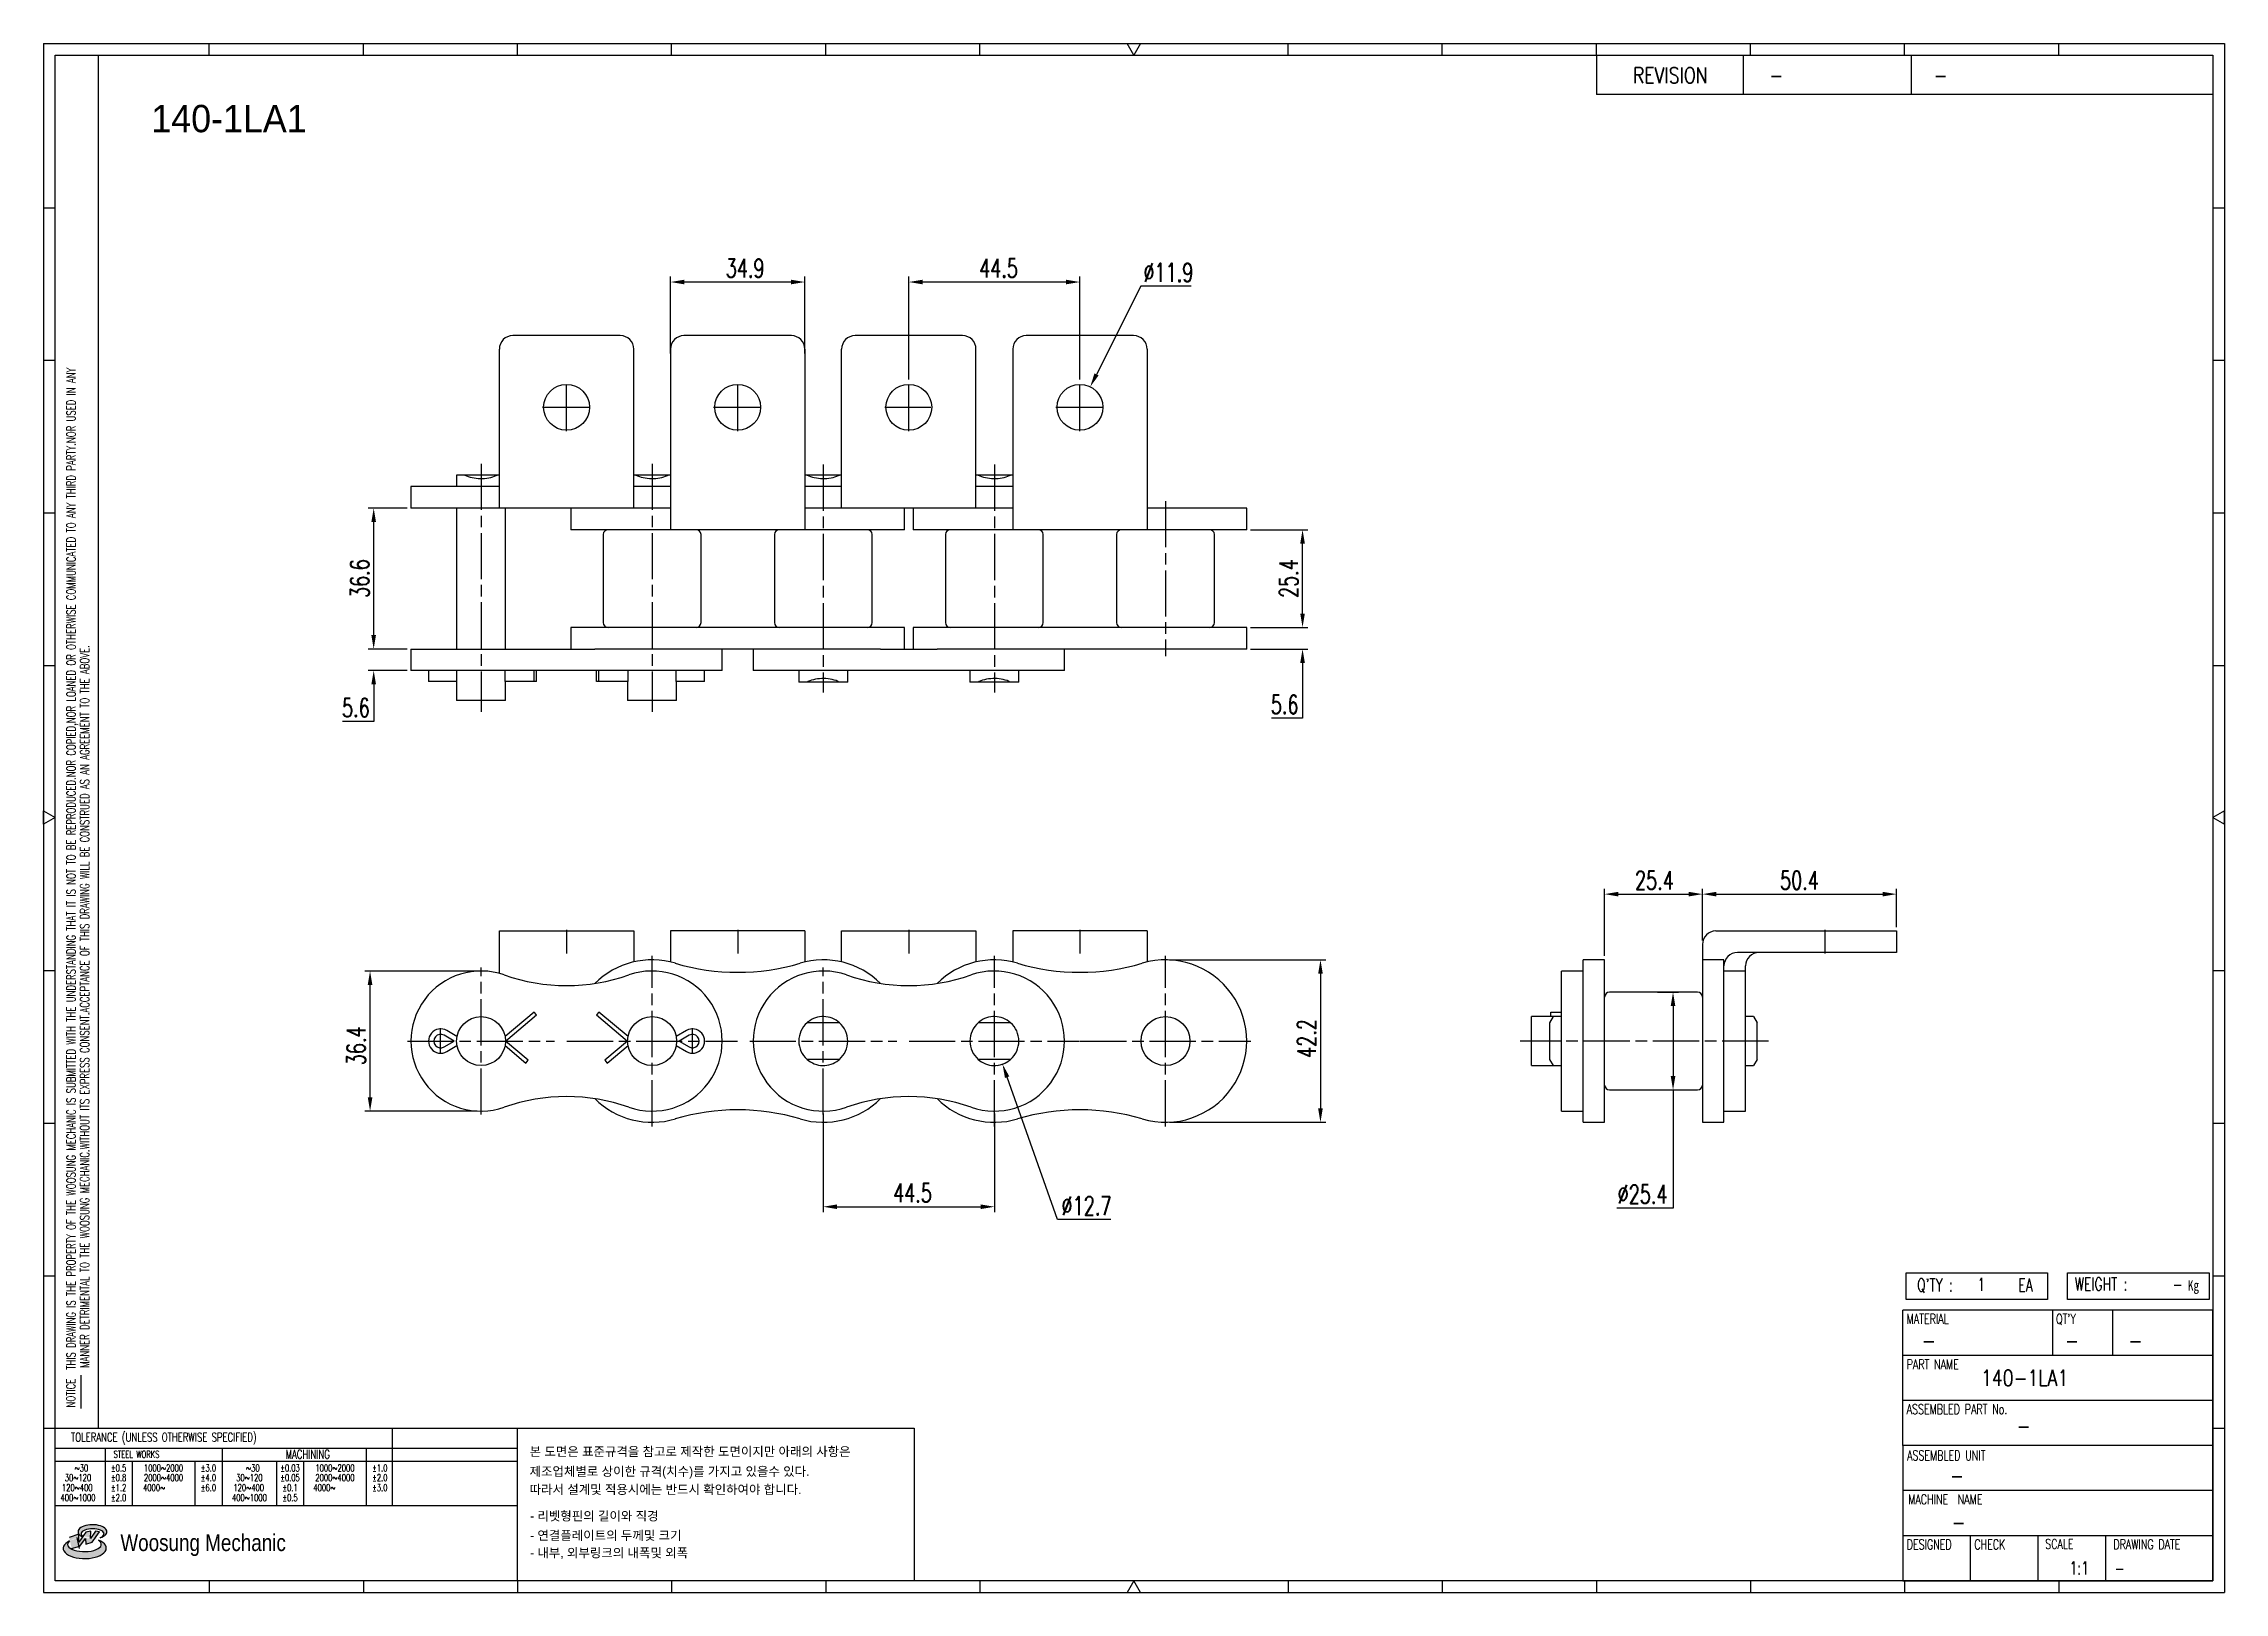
# Model space of a CAD drawing. Header units: millimetres. Extents: x 2770 to 3337, y 59 to 461.
import ezdxf
from ezdxf.enums import TextEntityAlignment as Align

# ---------------------------------------------------------------- set-up
doc = ezdxf.new("R2010")
doc.units = ezdxf.units.MM
doc.linetypes.add('AM_ISO08W050', pattern=[18, 12, -1.5, 3, -1.5])
doc.layers.get('Defpoints').update_dxf_attribs({"color": 80})
doc.layers.add('CL1', color=140, linetype='AM_ISO08W050', lineweight=25)
for name, color, linetype in [('S-DIM', 7, 'Continuous'), ('TITLE', 7, 'Continuous'), ('도면레이아웃', 7, 'Continuous')]:
    doc.layers.add(name, color=color, linetype=linetype)
doc.styles.add('HAN', font='ROMANS.shx', dxfattribs={"width": 0.7, "bigfont": 'whgtxt.shx'})
doc.styles.add('HKD_ST2', font='romans.shx', dxfattribs={"width": 0.7, "height": 4, "bigfont": '@extfont2.shx'})
doc.styles.add('HSG', font='SIMPLEX.shx', dxfattribs={"width": 0.7, "bigfont": 'HSG.shx'})
doc.styles.add('MtXpl_', font='Gulim.ttf')
doc.styles.add('SLDTEXTSTYLE4', font='arial.ttf', dxfattribs={"width": 0.8})
doc.dimstyles.new('AP2', dxfattribs={"dimscale": 2, "dimtxt": 2.4, "dimasz": 1.8, "dimexe": 0.7, "dimexo": 0.5, "dimgap": 0.6, "dimtad": 1, "dimtoh": 1, "dimdec": 1, "dimrnd": 0.01, "dimzin": 9, "dimdsep": 46, "dimtxsty": 'HSG', "dimcen": 0, "dimclrd": 251, "dimclre": 251, "dimclrt": 60, "dimazin": 2, "dimtp": 1, "dimtm": 1, "dimtfac": 0.5, "dimtdec": 1, "dimtofl": 0, "dimtmove": 0, "dimatfit": 3, "dimfxl": 0, "dimtvp": 1, "dimtolj": 2, "dimlwd": -1, "dimlwe": -1, "dimarcsym": 0})

msp = doc.modelspace()

# ---------------------------------------------------------------- texts
at = {"color": 254, "style": 'MtXpl_'}
msp.add_text('140-1LA1', height=7.112, dxfattribs=at).set_placement((2798.38, 438.07))
at = {"style": 'HAN', "width": 0.8}
msp.add_text('140-1LA1', height=4.104, dxfattribs=at).set_placement((3273.67, 112.43))
at = {"color": 140, "style": 'MtXpl_'}
for s, p in [('본 도면은 표준규격을 참고로 제작한 도면이지만 아래의 사항은', (2896.64, 94.17)), ('제조업체별로 상이한 규격(치수)를 가지고 있을수 있다.', (2896.64, 89.02)), ('따라서 설계및 적용시에는 반드시 확인하여야 합니다.', (2896.64, 84.32)), ('- 리벳형핀의 길이와 직경', (2896.77, 77.43)), ('- 연결플레이트의 두께및 크기', (2896.77, 72.39)), ('- 내부, 외부링크의 내폭및 외폭', (2896.77, 67.86))]:
    msp.add_text(s, height=2.3708, dxfattribs=at).set_placement(p)

# ---------------------------------------------------------------- blocks, each defined once
blk = doc.blocks.new('MAST')
at = {"layer": '도면레이아웃'}
h = blk.add_hatch(color=10, dxfattribs=at)
h.paths.add_polyline_path([(1.544, 35.177), (1.554, 34.966), (1.779, 35.034), (2.054, 35.422), (1.908, 35.446), (1.728, 35.167), (1.741, 35.439), (1.547, 35.405), (1.292, 35.041), (1.295, 35.33), (0.943, 35.208), (1.03, 34.8), (1.336, 34.885)])
edge = h.paths.add_edge_path()
edge.add_ellipse((1.795, 35.421), major_axis=(-0.53, 0), ratio=0.487785, start_angle=122.36065, end_angle=403.39574)
edge.add_line((1.411, 35.244), (1.419, 35.261))
edge.add_ellipse((1.798, 35.344), major_axis=(-0.423, 0), ratio=0.444396, start_angle=131.58977, end_angle=386.19408, ccw=False)
edge = h.paths.add_edge_path()
edge.add_ellipse((1.512, 34.815), major_axis=(-0.793, 0), ratio=0.480113, start_angle=314.67633, end_angle=590.85213)
edge.add_ellipse((1.501, 34.958), major_axis=(-0.62, 0), ratio=0.43311, start_angle=331.7024, end_angle=574.42495, ccw=False)
at = {"color": 140}
for p, q in [((0, 90.118), (80.15, 90.118)), ((0, 90.118), (0, 33.191)), ((80.15, 90.118), (80.15, 33.191)), ((57.068, 89.693), (57.068, 88.246)), ((62.47, 89.693), (62.47, 88.246)), ((68.635, 89.693), (68.635, 88.246)), ((79.725, 88.246), (57.068, 88.246)), ((68.449, 43.961), (68.449, 44.936)), ((68.449, 44.936), (73.654, 44.936)), ((73.654, 44.936), (73.654, 43.961)), ((74.39, 43.961), (74.39, 44.936)), ((74.39, 44.936), (79.595, 44.936)), ((79.595, 44.936), (79.595, 43.961)), ((68.336, 38.59), (68.336, 43.563)), ((79.725, 43.563), (68.336, 43.563)), ((73.654, 43.961), (68.449, 43.961)), ((73.827, 43.563), (73.827, 41.905)), ((79.595, 43.961), (74.39, 43.961)), ((76.037, 43.563), (76.037, 41.905)), ((79.725, 38.59), (79.725, 43.563)), ((79.725, 41.905), (68.336, 41.905)), ((79.725, 40.248), (68.336, 40.248)), ((68.336, 38.59), (68.336, 33.616)), ((79.725, 38.59), (68.336, 38.59)), ((79.725, 33.616), (79.725, 38.59)), ((79.725, 36.932), (68.336, 36.932)), ((79.725, 35.274), (68.336, 35.274)), ((70.822, 33.616), (70.822, 35.274)), ((73.309, 33.616), (73.309, 35.274)), ((75.796, 33.616), (75.796, 35.274)), ((0, 33.191), (80.15, 33.191)), ((68.336, 33.616), (79.725, 33.616))]:
    blk.add_line(p, q, dxfattribs=at)
for p, q in [((6.089, 89.693), (6.089, 90.118)), ((11.753, 89.693), (11.753, 90.118)), ((17.418, 89.693), (17.418, 90.118)), ((23.082, 89.693), (23.082, 90.118)), ((28.746, 89.693), (28.746, 90.118)), ((34.411, 89.693), (34.411, 90.118)), ((45.739, 89.693), (45.739, 90.118)), ((51.404, 89.693), (51.404, 90.118)), ((57.068, 89.693), (57.068, 90.118)), ((62.732, 89.693), (62.732, 90.118)), ((68.397, 89.693), (68.397, 90.118)), ((74.061, 89.693), (74.061, 90.118)), ((0, 84.085), (0.425, 84.085)), ((79.725, 84.085), (80.15, 84.085)), ((0, 78.478), (0.425, 78.478)), ((79.725, 78.478), (80.15, 78.478)), ((0, 72.87), (0.425, 72.87)), ((79.725, 72.87), (80.15, 72.87)), ((0, 67.262), (0.425, 67.262)), ((79.725, 67.262), (80.15, 67.262)), ((0, 56.047), (0.425, 56.047)), ((79.725, 56.047), (80.15, 56.047)), ((0, 50.439), (0.425, 50.439)), ((79.725, 50.439), (80.15, 50.439)), ((0, 44.832), (0.425, 44.832)), ((79.725, 44.832), (80.15, 44.832)), ((1.377, 39.947), (1.377, 41.174)), ((0, 39.224), (0.425, 39.224)), ((79.725, 39.224), (80.15, 39.224)), ((6.089, 33.616), (6.089, 33.191)), ((11.753, 33.616), (11.753, 33.191)), ((17.418, 33.616), (17.418, 33.191)), ((23.082, 33.616), (23.082, 33.191)), ((28.746, 33.616), (28.746, 33.191)), ((34.411, 33.616), (34.411, 33.191)), ((45.739, 33.616), (45.739, 33.191)), ((51.404, 33.616), (51.404, 33.191)), ((57.068, 33.616), (57.068, 33.191)), ((62.732, 33.616), (62.732, 33.191)), ((68.397, 33.616), (68.397, 33.191)), ((74.061, 33.616), (74.061, 33.191))]:
    blk.add_line(p, q)
at = {"color": 2}
for p, q in [((2.017, 39.224), (2.017, 89.693)), ((0.425, 39.224), (17.418, 39.224)), ((0.425, 38.487), (17.418, 38.487)), ((2.257, 38.487), (2.257, 36.382)), ((6.557, 38.5), (6.557, 36.382)), ((11.857, 38.487), (11.857, 36.382)), ((12.816, 39.224), (12.816, 36.382)), ((17.418, 33.616), (17.418, 39.224)), ((0.425, 38.012), (17.418, 38.012)), ((3.257, 38.012), (3.257, 36.382)), ((5.557, 38.012), (5.557, 36.382)), ((8.557, 38.012), (8.557, 36.382)), ((9.557, 38.026), (9.557, 36.382)), ((0.425, 36.382), (17.418, 36.382))]:
    blk.add_line(p, q, dxfattribs=at)
for points in [[(40.075, 89.693), (39.83, 90.118), (40.32, 90.118)], [(0.425, 61.679), (0, 61.433), (0, 61.924)], [(79.725, 61.679), (80.15, 61.433), (80.15, 61.924)], [(40.075, 33.616), (39.83, 33.191), (40.32, 33.191)]]:
    blk.add_lwpolyline(points, close=True)
at = {"color": 140}
blk.add_lwpolyline([(0.425, 89.693), (79.725, 89.693), (79.725, 33.616), (0.425, 33.616)], close=True, dxfattribs=at)
at = {"layer": '도면레이아웃'}
for p, q in [((1.295, 35.33), (0.943, 35.208)), ((1.547, 35.405), (1.292, 35.041)), ((1.292, 35.041), (1.295, 35.33)), ((1.741, 35.439), (1.547, 35.405)), ((1.908, 35.446), (1.728, 35.167)), ((1.728, 35.167), (1.741, 35.439)), ((1.779, 35.034), (2.054, 35.422)), ((2.054, 35.422), (1.908, 35.446)), ((1.03, 34.8), (1.336, 34.885)), ((1.224, 35.208), (1.311, 34.8)), ((1.224, 35.208), (1.224, 35.208)), ((1.336, 34.885), (1.544, 35.177)), ((1.419, 35.261), (1.411, 35.244)), ((1.544, 35.177), (1.554, 34.966)), ((1.554, 34.966), (1.779, 35.034))]:
    blk.add_line(p, q, dxfattribs=at)
for centre, major_axis, ratio, start_param, end_param in [((1.795, 35.421), (-0.53, 0), 0.487785, 2.135596, 7.040584), ((1.798, 35.344), (-0.423, 0), 0.444396, 2.296675, 6.740358), ((1.512, 34.815), (-0.793, 0), 0.480113, 5.492138, 10.312315), ((1.501, 34.958), (-0.62, 0), 0.43311, 5.789299, 10.025607)]:
    blk.add_ellipse(centre, major_axis=major_axis, ratio=ratio, start_param=start_param, end_param=end_param, dxfattribs=at)
for s, height, style, width, p in [('REVISION', 0.5806, 'HAN', 0.8, (58.415, 88.664)), ('-', 0.581, 'HAN', 0.8, (63.426, 88.664)), ('-', 0.581, 'HAN', 0.8, (69.468, 88.664)), ("Q'TY : ", 0.4746, 'HKD_ST2', 0.7, (68.857, 44.253)), ('1', 0.475, 'HKD_ST2', 0.7, (71.071, 44.275)), ('EA', 0.4746, 'HKD_ST2', 0.7, (72.578, 44.253)), ('WEIGHT : ', 0.4746, 'HKD_ST2', 0.7, (74.65, 44.286)), ('-', 0.581, 'HAN', 0.8, (69.029, 42.157)), ('-', 0.581, 'HAN', 0.8, (74.289, 42.157)), ('-', 0.581, 'HAN', 0.8, (76.623, 42.157)), ('-', 0.581, 'HAN', 0.8, (72.515, 39.013)), ('-', 0.581, 'HAN', 0.8, (70.067, 37.189)), ('-', 0.581, 'HAN', 0.8, (70.126, 35.48)), ('1:1', 0.4746, 'HKD_ST2', 0.7, (74.458, 33.848)), ('-', 0.475, 'HKD_ST2', 0.7, (76.112, 33.837))]:
    blk.add_text(s, height=height, dxfattribs=dict(style=style, width=width)).set_placement(p)
at = {"color": 6, "style": 'HKD_ST2', "width": 0.7}
for s, p in [(' THIS DRAWING IS THE PROPERTY OF THE WOOSUNG MECHANIC IS SUBMITTED WITH THE UNDERSTANDING THAT IT IS NOT TO BE REPRODUCED.NOR COPIED,NOR LOANED OR OTHERWISE COMMUNICATED TO ANY THIRD PARTY.NOR USED IN ANY', (1.173, 41.217)), ('MANNER DETRIMENTAL TO THE WOOSUNG MECHANIC.WITHOUT ITS EXPRESS CONSENT.ACCEPTANCE OF THIS DRAWING WILL BE CONSTRUED AS AN AGREEMENT TO THE ABOVE.', (1.672, 41.447))]:
    blk.add_text(s, height=0.326266, rotation=90, dxfattribs=at).set_placement(p)
at = {"style": 'HKD_ST2', "width": 0.7}
blk.add_text('-', height=0.475, dxfattribs=at).set_placement((78.613, 44.286), align=Align.RIGHT)
at = {"color": 254, "style": 'HKD_ST2', "width": 0.7}
for s, height, p in [('MATERIAL', 0.3651, (68.474, 43.425)), ("QT'Y", 0.3651, (73.965, 43.425)), ('PART NAME', 0.3651, (68.474, 41.756)), ('ASSEMBLED PART No.', 0.36511, (68.474, 40.109)), ('ASSEMBLED UNIT', 0.36511, (68.49, 38.408)), ('MACHINE  NAME', 0.36511, (68.532, 36.794)), ('DESIGNED', 0.3651, (68.474, 35.136)), ('CHECK', 0.3651, (70.961, 35.136)), ('SCALE', 0.3651, (73.566, 35.153)), ('DRAWING DATE', 0.36511, (76.071, 35.141))]:
    blk.add_text(s, height=height, dxfattribs=at).set_placement(p, align=Align.TOP_LEFT)
at = {"style": 'HKD_ST2', "width": 0.7}
blk.add_text('NOTICE', height=0.3263, rotation=90, dxfattribs=at).set_placement((1.163, 39.988))
blk.add_text('TOLERANCE (UNLESS OTHERWISE SPECIFIED)', height=0.32627, dxfattribs=at).set_placement((4.417, 38.896), align=Align.MIDDLE_CENTER)
at = {"color": 4, "style": 'HKD_ST2', "width": 0.7}
for s, height, p in [('%%12630', 0.261, (1.389, 37.762)), ('1000%%1262000', 0.26101, (4.407, 37.762)), ('%%12630', 0.261, (7.689, 37.762)), ('1000%%1262000', 0.26101, (10.707, 37.762)), ('120%%126400', 0.26101, (1.237, 37.045)), ('30%%126120', 0.261, (1.263, 37.411)), ('4000%%126', 0.261, (4.061, 37.045)), ('2000%%1264000', 0.26101, (4.407, 37.411)), ('120%%126400', 0.26101, (7.537, 37.045)), ('30%%126120', 0.261, (7.563, 37.411)), ('4000%%126', 0.261, (10.321, 37.045)), ('2000%%1264000', 0.26101, (10.707, 37.411)), ('400%%1261000', 0.26101, (1.263, 36.67)), ('400%%1261000', 0.26101, (7.563, 36.67))]:
    blk.add_text(s, height=height, dxfattribs=at).set_placement(p, align=Align.MIDDLE_CENTER)
for s, height, p in [('%%P0.5', 0.261, (2.757, 37.762)), ('STEEL WORKS', 0.26101, (3.416, 38.268)), ('%%P3.0', 0.261, (6.057, 37.762)), ('%%P0.03', 0.261, (9.057, 37.762)), ('MACHINING', 0.3263, (9.707, 38.27)), ('%%P1.0', 0.261, (12.357, 37.762)), ('%%P0.8', 0.261, (2.757, 37.411)), ('%%P1.2', 0.261, (2.757, 37.045)), ('%%P4.0', 0.261, (6.057, 37.411)), ('%%P6.0', 0.261, (6.057, 37.045)), ('%%P0.05', 0.261, (9.057, 37.411)), ('%%P0.1', 0.261, (9.057, 37.045)), ('%%P2.0', 0.261, (12.357, 37.411)), ('%%P3.0', 0.261, (12.357, 37.045)), ('%%P2.0', 0.261, (2.757, 36.67)), ('%%P0.5', 0.261, (9.057, 36.67))]:
    blk.add_text(s, height=height, dxfattribs=at).set_placement(p, align=Align.MIDDLE)
at = {"color": 1, "style": 'SLDTEXTSTYLE4', "width": 0.8}
blk.add_text('Woosung Mechanic', height=0.61957, dxfattribs=at).set_placement((2.822, 34.711))
at = {"layer": 'TITLE', "width": 0.8}
blk.add_text('Kg', height=0.3789, dxfattribs=at).set_placement((78.807, 44.286))
blk = doc.blocks.new('*D2')
at = {"layer": 'Defpoints', "color": 0, "transparency": 16777216}
for p in [(3082.92, 309.43), (3097.42, 309.43), (3082.92, 303.83)]:
    blk.add_point(p, dxfattribs=at)
at = {"layer": 'S-DIM', "color": 251, "linetype": 'ByBlock', "transparency": 16777216}
for p, q in [((3097.42, 313.03), (3097.42, 316.63)), ((3083.92, 309.43), (3098.82, 309.43)), ((3083.92, 303.83), (3098.82, 303.83)), ((3097.42, 300.23), (3097.42, 285.82)), ((3097.42, 285.82), (3089.34, 285.82))]:
    blk.add_line(p, q, dxfattribs=at)
at = {"layer": 'S-DIM', "color": 251, "transparency": 16777216}
for points in [[(3096.82, 313.03), (3098.02, 313.03), (3097.42, 309.43)], [(3096.82, 300.23), (3098.02, 300.23), (3097.42, 303.83)]]:
    blk.add_solid(points, dxfattribs=at)
at = {"layer": 'S-DIM', "color": 60, "transparency": 16777216, "insert": (3092.78, 289.42), "char_height": 4.8, "attachment_point": 5, "style": 'HSG'}
blk.add_mtext('\\A2;5.6', dxfattribs=at)
blk = doc.blocks.new('*D3')
at = {"layer": 'Defpoints', "color": 0, "transparency": 16777216}
for p in [(3082.92, 334.83), (3097.42, 334.83), (3082.92, 309.43)]:
    blk.add_point(p, dxfattribs=at)
at = {"layer": 'S-DIM', "color": 251, "linetype": 'ByBlock', "transparency": 16777216}
for p, q in [((3083.92, 334.83), (3098.82, 334.83)), ((3097.42, 313.03), (3097.42, 331.23)), ((3083.92, 309.43), (3098.82, 309.43))]:
    blk.add_line(p, q, dxfattribs=at)
at = {"layer": 'S-DIM', "color": 251, "transparency": 16777216}
for points in [[(3096.82, 331.23), (3098.02, 331.23), (3097.42, 334.83)], [(3096.82, 313.03), (3098.02, 313.03), (3097.42, 309.43)]]:
    blk.add_solid(points, dxfattribs=at)
at = {"layer": 'S-DIM', "color": 60, "transparency": 16777216, "insert": (3093.82, 322.13), "char_height": 4.8, "attachment_point": 5, "rotation": 90, "style": 'HSG'}
blk.add_mtext('\\A2;25.4', dxfattribs=at)
blk = doc.blocks.new('*D4')
at = {"layer": 'Defpoints', "color": 0, "transparency": 16777216}
for p in [(2995.14, 399.16), (2995.14, 372.88), (3039.59, 372.88)]:
    blk.add_point(p, dxfattribs=at)
at = {"layer": 'S-DIM', "color": 251, "linetype": 'ByBlock', "transparency": 16777216}
for p, q in [((2995.14, 373.88), (2995.14, 400.56)), ((3035.99, 399.16), (2998.74, 399.16)), ((3039.59, 373.88), (3039.59, 400.56))]:
    blk.add_line(p, q, dxfattribs=at)
at = {"layer": 'S-DIM', "color": 251, "transparency": 16777216}
for points in [[(2998.74, 399.76), (2998.74, 398.56), (2995.14, 399.16)], [(3035.99, 399.76), (3035.99, 398.56), (3039.59, 399.16)]]:
    blk.add_solid(points, dxfattribs=at)
at = {"layer": 'S-DIM', "color": 60, "transparency": 16777216, "insert": (3018.46, 402.76), "char_height": 4.8, "attachment_point": 5, "style": 'HSG'}
blk.add_mtext('\\A2;44.5', dxfattribs=at)
blk = doc.blocks.new('*D5')
at = {"layer": 'Defpoints', "color": 0, "transparency": 16777216}
for p in [(3042.27, 371.95), (3036.91, 361.32)]:
    blk.add_point(p, dxfattribs=at)
at = {"layer": 'S-DIM', "color": 251, "linetype": 'ByBlock', "transparency": 16777216}
for p, q in [((3055.45, 398.05), (3043.89, 375.16)), ((3068.49, 398.05), (3055.45, 398.05))]:
    blk.add_line(p, q, dxfattribs=at)
at = {"layer": 'S-DIM', "color": 251, "transparency": 16777216}
blk.add_solid([(3043.36, 375.43), (3044.43, 374.89), (3042.27, 371.95)], dxfattribs=at)
at = {"layer": 'S-DIM', "color": 60, "transparency": 16777216, "insert": (3062.57, 401.65), "char_height": 4.8, "attachment_point": 5, "style": 'HSG'}
blk.add_mtext('\\A2;∅11.9', dxfattribs=at)
blk = doc.blocks.new('*D6')
at = {"layer": 'Defpoints', "color": 0, "transparency": 16777216}
for p in [(2933.24, 399.16), (2933.24, 379.56), (2968.14, 379.56)]:
    blk.add_point(p, dxfattribs=at)
at = {"layer": 'S-DIM', "color": 251, "linetype": 'ByBlock', "transparency": 16777216}
for p, q in [((2933.24, 380.56), (2933.24, 400.56)), ((2964.54, 399.16), (2936.84, 399.16)), ((2968.14, 380.56), (2968.14, 400.56))]:
    blk.add_line(p, q, dxfattribs=at)
at = {"layer": 'S-DIM', "color": 251, "transparency": 16777216}
for points in [[(2936.84, 399.76), (2936.84, 398.56), (2933.24, 399.16)], [(2964.54, 399.76), (2964.54, 398.56), (2968.14, 399.16)]]:
    blk.add_solid(points, dxfattribs=at)
at = {"layer": 'S-DIM', "color": 60, "transparency": 16777216, "insert": (2952.62, 402.76), "char_height": 4.8, "attachment_point": 5, "style": 'HSG'}
blk.add_mtext('\\A2;34.9', dxfattribs=at)
blk = doc.blocks.new('*D7')
at = {"layer": 'Defpoints', "color": 0, "transparency": 16777216}
for p in [(2856.14, 303.83), (2865.82, 303.83), (2865.82, 298.23)]:
    blk.add_point(p, dxfattribs=at)
at = {"layer": 'S-DIM', "color": 251, "linetype": 'ByBlock', "transparency": 16777216}
for p, q in [((2856.14, 307.43), (2856.14, 311.03)), ((2864.82, 303.83), (2854.74, 303.83)), ((2864.82, 298.23), (2854.74, 298.23)), ((2856.14, 294.63), (2856.14, 284.99)), ((2856.14, 284.99), (2848.06, 284.99))]:
    blk.add_line(p, q, dxfattribs=at)
at = {"layer": 'S-DIM', "color": 251, "transparency": 16777216}
for points in [[(2855.54, 307.43), (2856.74, 307.43), (2856.14, 303.83)], [(2855.54, 294.63), (2856.74, 294.63), (2856.14, 298.23)]]:
    blk.add_solid(points, dxfattribs=at)
at = {"layer": 'S-DIM', "color": 60, "transparency": 16777216, "insert": (2851.5, 288.59), "char_height": 4.8, "attachment_point": 5, "style": 'HSG'}
blk.add_mtext('\\A2;5.6', dxfattribs=at)
blk = doc.blocks.new('*D8')
at = {"layer": 'Defpoints', "color": 0, "transparency": 16777216}
for p in [(2856.14, 340.43), (2865.82, 340.43), (2865.82, 303.83)]:
    blk.add_point(p, dxfattribs=at)
at = {"layer": 'S-DIM', "color": 251, "linetype": 'ByBlock', "transparency": 16777216}
for p, q in [((2864.82, 340.43), (2854.74, 340.43)), ((2856.14, 307.43), (2856.14, 336.83)), ((2864.82, 303.83), (2854.74, 303.83))]:
    blk.add_line(p, q, dxfattribs=at)
at = {"layer": 'S-DIM', "color": 251, "transparency": 16777216}
for points in [[(2855.54, 336.83), (2856.74, 336.83), (2856.14, 340.43)], [(2855.54, 307.43), (2856.74, 307.43), (2856.14, 303.83)]]:
    blk.add_solid(points, dxfattribs=at)
at = {"layer": 'S-DIM', "color": 60, "transparency": 16777216, "insert": (2852.54, 322.13), "char_height": 4.8, "attachment_point": 5, "rotation": 90, "style": 'HSG'}
blk.add_mtext('\\A2;36.6', dxfattribs=at)
blk = doc.blocks.new('*D9')
at = {"layer": 'Defpoints', "color": 0, "transparency": 16777216}
for p in [(2855.2, 220.18), (2884.02, 220.18), (2884.02, 183.78)]:
    blk.add_point(p, dxfattribs=at)
at = {"layer": 'S-DIM', "color": 251, "linetype": 'ByBlock', "transparency": 16777216}
for p, q in [((2883.02, 220.18), (2853.8, 220.18)), ((2855.2, 187.38), (2855.2, 216.58)), ((2883.02, 183.78), (2853.8, 183.78))]:
    blk.add_line(p, q, dxfattribs=at)
at = {"layer": 'S-DIM', "color": 251, "transparency": 16777216}
for points in [[(2854.6, 216.58), (2855.8, 216.58), (2855.2, 220.18)], [(2854.6, 187.38), (2855.8, 187.38), (2855.2, 183.78)]]:
    blk.add_solid(points, dxfattribs=at)
at = {"layer": 'S-DIM', "color": 60, "transparency": 16777216, "insert": (2851.6, 200.74), "char_height": 4.8, "attachment_point": 5, "rotation": 90, "style": 'HSG'}
blk.add_mtext('\\A2;36.4', dxfattribs=at)
blk = doc.blocks.new('*D10')
at = {"layer": 'Defpoints', "color": 0, "transparency": 16777216}
for p in [(2972.92, 184.14), (3017.37, 184.14), (3017.37, 158.94)]:
    blk.add_point(p, dxfattribs=at)
at = {"layer": 'S-DIM', "color": 251, "linetype": 'ByBlock', "transparency": 16777216}
for p, q in [((2972.92, 183.14), (2972.92, 157.54)), ((3017.37, 183.14), (3017.37, 157.54)), ((2976.52, 158.94), (3013.77, 158.94))]:
    blk.add_line(p, q, dxfattribs=at)
at = {"layer": 'S-DIM', "color": 251, "transparency": 16777216}
for points in [[(2976.52, 159.54), (2976.52, 158.34), (2972.92, 158.94)], [(3013.77, 159.54), (3013.77, 158.34), (3017.37, 158.94)]]:
    blk.add_solid(points, dxfattribs=at)
at = {"layer": 'S-DIM', "color": 60, "transparency": 16777216, "insert": (2996.11, 162.54), "char_height": 4.8, "attachment_point": 5, "style": 'HSG'}
blk.add_mtext('\\A2;44.5', dxfattribs=at)
blk = doc.blocks.new('*D11')
at = {"layer": 'Defpoints', "color": 0, "transparency": 16777216}
for p in [(3015.25, 207.97), (3019.48, 195.99)]:
    blk.add_point(p, dxfattribs=at)
at = {"layer": 'S-DIM', "color": 251, "linetype": 'ByBlock', "transparency": 16777216}
for p, q in [((3033.77, 155.59), (3020.68, 192.6)), ((3047.61, 155.59), (3033.77, 155.59))]:
    blk.add_line(p, q, dxfattribs=at)
blk.add_arc((3017.37, 201.98), 6.36, 276.8496, 302.3938, dxfattribs=at)
at = {"layer": 'S-DIM', "color": 251, "transparency": 16777216}
blk.add_solid([(3021.25, 192.8), (3020.12, 192.4), (3019.48, 195.99)], dxfattribs=at)
at = {"layer": 'S-DIM', "color": 60, "transparency": 16777216, "insert": (3041.29, 159.19), "char_height": 4.8, "attachment_point": 5, "style": 'HSG'}
blk.add_mtext('\\A2;∅12.7', dxfattribs=at)
blk = doc.blocks.new('*D12')
at = {"layer": 'Defpoints', "color": 0, "transparency": 16777216}
for p in [(3061.82, 223.08), (3061.82, 180.88), (3102.07, 180.88)]:
    blk.add_point(p, dxfattribs=at)
at = {"layer": 'S-DIM', "color": 251, "linetype": 'ByBlock', "transparency": 16777216}
for p, q in [((3062.82, 223.08), (3103.47, 223.08)), ((3102.07, 219.48), (3102.07, 184.48)), ((3062.82, 180.88), (3103.47, 180.88))]:
    blk.add_line(p, q, dxfattribs=at)
at = {"layer": 'S-DIM', "color": 251, "transparency": 16777216}
for points in [[(3101.47, 219.48), (3102.67, 219.48), (3102.07, 223.08)], [(3101.47, 184.48), (3102.67, 184.48), (3102.07, 180.88)]]:
    blk.add_solid(points, dxfattribs=at)
at = {"layer": 'S-DIM', "color": 60, "transparency": 16777216, "insert": (3098.47, 202.64), "char_height": 4.8, "attachment_point": 5, "rotation": 90, "style": 'HSG'}
blk.add_mtext('\\A2;42.2', dxfattribs=at)
blk = doc.blocks.new('*D13')
at = {"layer": 'Defpoints', "color": 0, "transparency": 16777216}
for p in [(3201.29, 240.15), (3201.29, 227.09), (3175.89, 223.08)]:
    blk.add_point(p, dxfattribs=at)
at = {"layer": 'S-DIM', "color": 251, "linetype": 'ByBlock', "transparency": 16777216}
for p, q in [((3175.89, 224.08), (3175.89, 241.55)), ((3179.49, 240.15), (3197.69, 240.15)), ((3201.29, 228.09), (3201.29, 241.55))]:
    blk.add_line(p, q, dxfattribs=at)
at = {"layer": 'S-DIM', "color": 251, "transparency": 16777216}
for points in [[(3179.49, 240.75), (3179.49, 239.55), (3175.89, 240.15)], [(3197.69, 240.75), (3197.69, 239.55), (3201.29, 240.15)]]:
    blk.add_solid(points, dxfattribs=at)
at = {"layer": 'S-DIM', "color": 60, "transparency": 16777216, "insert": (3188.82, 243.75), "char_height": 4.8, "attachment_point": 5, "style": 'HSG'}
blk.add_mtext('\\A2;25.4', dxfattribs=at)
blk = doc.blocks.new('*D14')
at = {"layer": 'Defpoints', "color": 0, "transparency": 16777216}
for p in [(3251.69, 240.15), (3201.29, 227.09), (3251.69, 230.58)]:
    blk.add_point(p, dxfattribs=at)
at = {"layer": 'S-DIM', "color": 251, "linetype": 'ByBlock', "transparency": 16777216}
for p, q in [((3201.29, 228.09), (3201.29, 241.55)), ((3204.89, 240.15), (3248.09, 240.15)), ((3251.69, 231.58), (3251.69, 241.55))]:
    blk.add_line(p, q, dxfattribs=at)
at = {"layer": 'S-DIM', "color": 251, "transparency": 16777216}
for points in [[(3204.89, 240.75), (3204.89, 239.55), (3201.29, 240.15)], [(3248.09, 240.75), (3248.09, 239.55), (3251.69, 240.15)]]:
    blk.add_solid(points, dxfattribs=at)
at = {"layer": 'S-DIM', "color": 60, "transparency": 16777216, "insert": (3226.49, 243.75), "char_height": 4.8, "attachment_point": 5, "style": 'HSG'}
blk.add_mtext('\\A2;50.4', dxfattribs=at)
blk = doc.blocks.new('*D15')
at = {"layer": 'Defpoints', "color": 0, "transparency": 16777216}
for p in [(3188.59, 214.68), (3188.59, 189.28), (3193.66, 189.28)]:
    blk.add_point(p, dxfattribs=at)
at = {"layer": 'S-DIM', "color": 251, "linetype": 'ByBlock', "transparency": 16777216}
for p, q in [((3189.59, 214.68), (3195.06, 214.68)), ((3193.66, 211.08), (3193.66, 192.88)), ((3189.59, 189.28), (3195.06, 189.28)), ((3193.66, 189.28), (3193.66, 158.6)), ((3193.66, 158.6), (3179.02, 158.6))]:
    blk.add_line(p, q, dxfattribs=at)
at = {"layer": 'S-DIM', "color": 251, "transparency": 16777216}
for points in [[(3193.06, 211.08), (3194.26, 211.08), (3193.66, 214.68)], [(3193.06, 192.88), (3194.26, 192.88), (3193.66, 189.28)]]:
    blk.add_solid(points, dxfattribs=at)
at = {"layer": 'S-DIM', "color": 60, "transparency": 16777216, "insert": (3185.74, 162.2), "char_height": 4.8, "attachment_point": 5, "style": 'HSG'}
blk.add_mtext('\\A2;%%c25.4', dxfattribs=at)

# ---------------------------------------------------------------- dimensions: what is measured, and where the dimension line sits
at = {"layer": 'S-DIM'}
for base, p1, p2, picture, middle in [((2933.24, 399.16), (2968.14, 379.56), (2933.24, 379.56), '*D6', (2952.62, 399.16)), ((2995.14004846, 399.16109), (3039.59004846, 372.88098572), (2995.14004846, 372.88098572), '*D4', (3018.46078371, 399.16109)), ((3201.29, 240.15), (3175.89, 223.08), (3201.29, 227.09), '*D13', (3188.82, 240.15)), ((3017.36504846, 158.93911291), (2972.91504846, 184.14176543), (3017.36504846, 184.14176543), '*D10', (2996.10680654, 158.93911291))]:
    dim = msp.add_linear_dim(base=base, p1=p1, p2=p2, dimstyle='AP2', dxfattribs=at)
    dim.commit()
    dim.dimension.update_dxf_attribs({"geometry": picture, "text_midpoint": middle, "dimtype": 128})
for p1, p2, picture, middle in [((3036.91, 361.32), (3042.27, 371.95), '*D5', (3062.57, 398.05)), ((3015.25, 207.97), (3019.48, 195.99), '*D11', (3041.29, 155.59))]:
    dim = msp.add_diameter_dim_2p(p1=p1, p2=p2, dimstyle='AP2', dxfattribs=at)
    dim.commit()
    dim.dimension.update_dxf_attribs({"geometry": picture, "text_midpoint": middle, "dimtype": 131})
for base, p1, p2, picture, middle in [((2856.14, 340.43), (2865.82, 303.83), (2865.82, 340.43), '*D8', (2852.54, 322.13)), ((3097.42, 334.83), (3082.92, 309.43), (3082.92, 334.83), '*D3', (3093.82, 322.13))]:
    dim = msp.add_linear_dim(base=base, p1=p1, p2=p2, angle=90, dimstyle='AP2', override={"dimtmove": 1}, dxfattribs=at)
    dim.commit()
    dim.dimension.update_dxf_attribs({"geometry": picture, "text_midpoint": middle})
for base, p1, p2, picture, middle in [((3097.42, 309.43), (3082.92, 303.83), (3082.92, 309.43), '*D2', (3092.78, 285.82)), ((2856.14, 303.83), (2865.82, 298.23), (2865.82, 303.83), '*D7', (2851.5, 284.99)), ((3102.07, 180.88), (3061.82, 223.08), (3061.82, 180.88), '*D12', (3102.07, 202.64)), ((2855.2, 220.18), (2884.02, 183.78), (2884.02, 220.18), '*D9', (2855.2, 200.74))]:
    dim = msp.add_linear_dim(base=base, p1=p1, p2=p2, angle=90, dimstyle='AP2', dxfattribs=at)
    dim.commit()
    dim.dimension.update_dxf_attribs({"geometry": picture, "text_midpoint": middle, "dimtype": 128})
dim = msp.add_linear_dim(base=(3251.69, 240.15), p1=(3201.29, 227.09), p2=(3251.69, 230.58), dimstyle='AP2', override={"dimtmove": 1}, dxfattribs=at)
dim.commit()
dim.dimension.update_dxf_attribs({"geometry": '*D14', "text_midpoint": (3226.49, 243.75)})
dim = msp.add_linear_dim(base=(3193.66, 189.28), p1=(3188.59, 214.68), p2=(3188.59, 189.28), angle=90, text='%%c<>', dimstyle='AP2', dxfattribs=at)
dim.commit()
dim.dimension.update_dxf_attribs({"geometry": '*D15', "text_midpoint": (3185.74, 158.6), "dimtype": 128})

# ---------------------------------------------------------------- linework, layer by layer
for p, q in [((2920.2, 385.23), (2892.28, 385.23)), ((2964.65, 385.23), (2936.73, 385.23)), ((3009.1, 385.23), (2981.18, 385.23)), ((3053.55, 385.23), (3025.63, 385.23)), ((2888.79, 340.43), (2888.79, 381.74)), ((2923.69, 340.43), (2923.69, 381.74)), ((2933.24, 381.74), (2933.24, 334.83)), ((2968.14, 381.74), (2968.14, 334.83)), ((2977.69, 340.43), (2977.69, 381.74)), ((3012.59, 340.43), (3012.59, 381.74)), ((3022.14, 381.74), (3022.14, 334.83)), ((3057.04, 381.74), (3057.04, 334.83)), ((2888.79, 346.03), (2865.82, 346.03)), ((2865.82, 346.03), (2865.82, 340.43)), ((2877.66, 349.03), (2877.66, 346.03)), ((2888.79, 349.03), (2877.66, 349.03)), ((2879.81, 349.03), (2880.24, 348.83)), ((2880.24, 348.83), (2880.7, 348.65)), ((2880.7, 348.65), (2881.19, 348.5)), ((2881.19, 348.5), (2881.7, 348.37)), ((2881.7, 348.37), (2882.22, 348.27)), ((2882.22, 348.27), (2882.76, 348.19)), ((2882.76, 348.19), (2883.31, 348.14)), ((2883.31, 348.14), (2883.86, 348.12)), ((2883.86, 348.12), (2884.41, 348.12)), ((2884.41, 348.12), (2884.96, 348.16)), ((2884.96, 348.16), (2885.51, 348.22)), ((2885.51, 348.22), (2886.04, 348.31)), ((2886.04, 348.31), (2886.56, 348.42)), ((2886.56, 348.42), (2887.06, 348.56)), ((2887.06, 348.56), (2887.53, 348.73)), ((2887.53, 348.73), (2887.98, 348.92)), ((2887.98, 348.92), (2888.22, 349.03)), ((2933.24, 349.03), (2923.69, 349.03)), ((2933.24, 346.03), (2923.69, 346.03)), ((2924.26, 349.03), (2924.69, 348.83)), ((2924.69, 348.83), (2925.15, 348.65)), ((2925.15, 348.65), (2925.64, 348.5)), ((2925.64, 348.5), (2926.15, 348.37)), ((2926.15, 348.37), (2926.67, 348.27)), ((2926.67, 348.27), (2927.21, 348.19)), ((2927.21, 348.19), (2927.76, 348.14)), ((2927.76, 348.14), (2928.31, 348.12)), ((2928.31, 348.12), (2928.86, 348.12)), ((2928.86, 348.12), (2929.41, 348.16)), ((2929.41, 348.16), (2929.96, 348.22)), ((2929.96, 348.22), (2930.49, 348.31)), ((2930.49, 348.31), (2931.01, 348.42)), ((2931.01, 348.42), (2931.51, 348.56)), ((2931.51, 348.56), (2931.98, 348.73)), ((2931.98, 348.73), (2932.43, 348.92)), ((2932.43, 348.92), (2932.67, 349.03)), ((2977.69, 349.03), (2968.14, 349.03)), ((2977.69, 346.03), (2968.14, 346.03)), ((2968.71, 349.03), (2969.14, 348.83)), ((2969.14, 348.83), (2969.6, 348.65)), ((2969.6, 348.65), (2970.09, 348.5)), ((2970.09, 348.5), (2970.6, 348.37)), ((2970.6, 348.37), (2971.12, 348.27)), ((2971.12, 348.27), (2971.66, 348.19)), ((2971.66, 348.19), (2972.21, 348.14)), ((2972.21, 348.14), (2972.76, 348.12)), ((2972.76, 348.12), (2973.31, 348.12)), ((2973.31, 348.12), (2973.86, 348.16)), ((2973.86, 348.16), (2974.41, 348.22)), ((2974.41, 348.22), (2974.94, 348.31)), ((2974.94, 348.31), (2975.46, 348.42)), ((2975.46, 348.42), (2975.96, 348.56)), ((2975.96, 348.56), (2976.43, 348.73)), ((2976.43, 348.73), (2976.88, 348.92)), ((2976.88, 348.92), (2977.12, 349.03)), ((3022.14, 349.03), (3012.59, 349.03)), ((3022.14, 346.03), (3012.59, 346.03)), ((3013.16, 349.03), (3013.59, 348.83)), ((3013.59, 348.83), (3014.05, 348.65)), ((3014.05, 348.65), (3014.54, 348.5)), ((3014.54, 348.5), (3015.05, 348.37)), ((3015.05, 348.37), (3015.57, 348.27)), ((3015.57, 348.27), (3016.11, 348.19)), ((3016.11, 348.19), (3016.66, 348.14)), ((3016.66, 348.14), (3017.21, 348.12)), ((3017.21, 348.12), (3017.76, 348.12)), ((3017.76, 348.12), (3018.31, 348.16)), ((3018.31, 348.16), (3018.86, 348.22)), ((3018.86, 348.22), (3019.39, 348.31)), ((3019.39, 348.31), (3019.91, 348.42)), ((3019.91, 348.42), (3020.41, 348.56)), ((3020.41, 348.56), (3020.88, 348.73)), ((3020.88, 348.73), (3021.33, 348.92)), ((3021.33, 348.92), (3021.57, 349.03)), ((2923.69, 340.43), (2865.82, 340.43)), ((2877.66, 340.43), (2877.66, 303.83)), ((2890.37, 303.83), (2890.37, 340.43)), ((2907.37, 340.43), (2907.37, 334.83)), ((2933.24, 340.43), (2923.69, 340.43)), ((2977.69, 340.43), (2968.14, 340.43)), ((3012.59, 340.43), (2977.69, 340.43)), ((2994.02, 334.83), (2994.02, 340.43)), ((2996.27, 340.43), (2996.27, 334.83)), ((3022.14, 340.43), (3012.59, 340.43)), ((3082.92, 340.43), (3057.04, 340.43)), ((3082.92, 334.83), (3082.92, 340.43)), ((2994.02, 334.83), (2907.37, 334.83)), ((3082.92, 334.83), (2996.27, 334.83)), ((2915.77, 333.56), (2915.77, 310.7)), ((2941.17, 310.7), (2941.17, 333.56)), ((2960.22, 333.56), (2960.22, 310.7)), ((2985.62, 310.7), (2985.62, 333.56)), ((3004.67, 333.56), (3004.67, 310.7)), ((3030.07, 310.7), (3030.07, 333.56)), ((3049.12, 333.56), (3049.12, 310.7)), ((3074.52, 310.7), (3074.52, 333.56)), ((2907.37, 309.43), (2907.37, 303.83)), ((2994.02, 309.43), (2907.37, 309.43)), ((2994.02, 303.83), (2994.02, 309.43)), ((2996.27, 309.43), (2996.27, 303.83)), ((3082.92, 309.43), (2996.27, 309.43)), ((3082.92, 303.83), (3082.92, 309.43)), ((2865.82, 303.83), (2913.59, 303.83)), ((2865.82, 303.83), (2865.82, 298.23)), ((2987.79, 303.83), (2913.59, 303.83)), ((2946.67, 298.23), (2946.67, 303.83)), ((2954.72, 303.83), (2954.72, 298.23)), ((2987.79, 303.83), (3002.49, 303.83)), ((3082.92, 303.83), (3002.49, 303.83)), ((3035.57, 298.23), (3035.57, 303.83)), ((2946.67, 298.23), (2865.82, 298.23)), ((2870.38, 298.23), (2870.38, 295.43)), ((2877.77, 295.43), (2870.38, 295.43)), ((2877.66, 295.43), (2877.66, 290.43)), ((2877.77, 295.43), (2877.77, 298.23)), ((2890.26, 295.43), (2890.26, 298.23)), ((2898.47, 295.43), (2890.26, 295.43)), ((2890.37, 290.43), (2890.37, 295.43)), ((2897.84, 295.43), (2897.84, 298.23)), ((2898.47, 295.43), (2898.47, 298.23)), ((2914.01, 295.43), (2914.01, 298.23)), ((2922.22, 295.43), (2914.01, 295.43)), ((2914.64, 295.43), (2914.64, 298.23)), ((2922.11, 295.43), (2922.11, 290.43)), ((2922.22, 295.43), (2922.22, 298.23)), ((2934.71, 295.43), (2934.71, 298.23)), ((2942.1, 295.43), (2934.71, 295.43)), ((2934.82, 290.43), (2934.82, 295.43)), ((2942.1, 295.43), (2942.1, 298.23)), ((3035.57, 298.23), (2954.72, 298.23)), ((2966.56, 298.23), (2966.56, 295.23)), ((2979.27, 295.23), (2966.56, 295.23)), ((2968.95, 295.35), (2968.71, 295.23)), ((2969.4, 295.54), (2968.95, 295.35)), ((2969.87, 295.7), (2969.4, 295.54)), ((2970.37, 295.84), (2969.87, 295.7)), ((2970.89, 295.96), (2970.37, 295.84)), ((2971.42, 296.05), (2970.89, 295.96)), ((2971.97, 296.11), (2971.42, 296.05)), ((2972.52, 296.14), (2971.97, 296.11)), ((2973.07, 296.15), (2972.52, 296.14)), ((2973.62, 296.13), (2973.07, 296.15)), ((2974.17, 296.08), (2973.62, 296.13)), ((2974.71, 296), (2974.17, 296.08)), ((2975.23, 295.9), (2974.71, 296)), ((2975.74, 295.77), (2975.23, 295.9)), ((2976.23, 295.61), (2975.74, 295.77)), ((2976.69, 295.43), (2976.23, 295.61)), ((2977.12, 295.23), (2976.69, 295.43)), ((2979.27, 295.23), (2979.27, 298.23)), ((3011.01, 298.23), (3011.01, 295.23)), ((3023.72, 295.23), (3011.01, 295.23)), ((3013.4, 295.35), (3013.16, 295.23)), ((3013.85, 295.54), (3013.4, 295.35)), ((3014.32, 295.7), (3013.85, 295.54)), ((3014.82, 295.84), (3014.32, 295.7)), ((3015.34, 295.96), (3014.82, 295.84)), ((3015.87, 296.05), (3015.34, 295.96)), ((3016.42, 296.11), (3015.87, 296.05)), ((3016.97, 296.14), (3016.42, 296.11)), ((3017.52, 296.15), (3016.97, 296.14)), ((3018.07, 296.13), (3017.52, 296.15)), ((3018.62, 296.08), (3018.07, 296.13)), ((3019.16, 296), (3018.62, 296.08)), ((3019.68, 295.9), (3019.16, 296)), ((3020.19, 295.77), (3019.68, 295.9)), ((3020.68, 295.61), (3020.19, 295.77)), ((3021.14, 295.43), (3020.68, 295.61)), ((3021.57, 295.23), (3021.14, 295.43)), ((3023.72, 295.23), (3023.72, 298.23)), ((2890.37, 290.43), (2877.66, 290.43)), ((2934.82, 290.43), (2922.11, 290.43)), ((2888.79, 219.55), (2888.79, 230.58)), ((2888.79, 230.58), (2923.69, 230.58)), ((2923.69, 230.58), (2923.69, 222.54)), ((2933.24, 230.58), (2933.24, 222.54)), ((2968.14, 230.58), (2933.24, 230.58)), ((2968.14, 230.58), (2968.14, 222.54)), ((2977.69, 222.54), (2977.69, 230.58)), ((2977.69, 230.58), (3012.59, 230.58)), ((3012.59, 230.58), (3012.59, 222.54)), ((3022.14, 230.58), (3022.14, 222.54)), ((3057.04, 230.58), (3022.14, 230.58)), ((3057.04, 230.58), (3057.04, 222.54)), ((3201.29, 227.09), (3201.29, 180.88)), ((3204.78, 230.58), (3251.69, 230.58)), ((3251.69, 230.58), (3251.69, 224.98)), ((3175.89, 223.08), (3170.29, 223.08)), ((3170.29, 180.88), (3170.29, 223.08)), ((3175.89, 180.88), (3175.89, 223.08)), ((3206.89, 223.08), (3201.29, 223.08)), ((3206.89, 180.88), (3206.89, 223.08)), ((3251.69, 224.98), (3210.38, 224.98)), ((3212.49, 183.78), (3212.49, 221.49)), ((3170.29, 220.18), (3164.69, 220.18)), ((3164.69, 183.78), (3164.69, 220.18)), ((3212.49, 220.18), (3206.89, 220.18)), ((3200.02, 214.68), (3177.16, 214.68)), ((2877.77, 203.17), (2875.11, 204.71)), ((2897.84, 209.53), (2890.26, 203.17)), ((2890.37, 201.98), (2898.47, 208.78)), ((2898.47, 208.78), (2897.84, 209.53)), ((2914.64, 209.53), (2914.01, 208.78)), ((2914.01, 208.78), (2922.11, 201.98)), ((2922.22, 203.17), (2914.64, 209.53)), ((2937.37, 204.71), (2934.71, 203.17)), ((2968.95, 206.95), (2968.71, 206.75)), ((2977.12, 206.75), (2968.71, 206.75)), ((2969.4, 207.28), (2968.95, 206.95)), ((2969.87, 207.56), (2969.4, 207.28)), ((2970.37, 207.81), (2969.87, 207.56)), ((2970.89, 208.01), (2970.37, 207.81)), ((2971.42, 208.16), (2970.89, 208.01)), ((2971.97, 208.27), (2971.42, 208.16)), ((2972.52, 208.33), (2971.97, 208.27)), ((2973.07, 208.34), (2972.52, 208.33)), ((2973.62, 208.3), (2973.07, 208.34)), ((2974.17, 208.21), (2973.62, 208.3)), ((2974.71, 208.08), (2974.17, 208.21)), ((2975.23, 207.9), (2974.71, 208.08)), ((2975.74, 207.67), (2975.23, 207.9)), ((2976.23, 207.41), (2975.74, 207.67)), ((2976.69, 207.1), (2976.23, 207.41)), ((2977.12, 206.75), (2976.69, 207.1)), ((3013.4, 206.95), (3013.16, 206.75)), ((3021.57, 206.75), (3013.16, 206.75)), ((3013.85, 207.28), (3013.4, 206.95)), ((3014.32, 207.56), (3013.85, 207.28)), ((3014.82, 207.81), (3014.32, 207.56)), ((3015.34, 208.01), (3014.82, 207.81)), ((3015.87, 208.16), (3015.34, 208.01)), ((3016.42, 208.27), (3015.87, 208.16)), ((3016.97, 208.33), (3016.42, 208.27)), ((3017.52, 208.34), (3016.97, 208.33)), ((3018.07, 208.3), (3017.52, 208.34)), ((3018.62, 208.21), (3018.07, 208.3)), ((3019.16, 208.08), (3018.62, 208.21)), ((3019.68, 207.9), (3019.16, 208.08)), ((3020.19, 207.67), (3019.68, 207.9)), ((3020.68, 207.41), (3020.19, 207.67)), ((3021.14, 207.1), (3020.68, 207.41)), ((3021.57, 206.75), (3021.14, 207.1)), ((3156.89, 195.63), (3156.89, 208.34)), ((3162.61, 208.34), (3156.89, 208.34)), ((3161.69, 206.75), (3162.61, 208.34)), ((3161.69, 197.22), (3161.69, 206.75)), ((3161.89, 209.53), (3164.69, 209.53)), ((3161.89, 208.34), (3161.89, 209.53)), ((3164.69, 208.34), (3162.61, 208.34)), ((3214.57, 208.34), (3212.49, 208.34)), ((3214.57, 208.34), (3215.49, 206.75)), ((3215.49, 197.22), (3215.49, 206.75)), ((2877.03, 201.98), (2874.41, 203.5)), ((2874.41, 200.47), (2877.03, 201.98)), ((2875.11, 199.26), (2877.77, 200.8)), ((2890.26, 200.8), (2895.65, 196.27)), ((2896.28, 197.03), (2890.37, 201.98)), ((2922.11, 201.98), (2916.2, 197.03)), ((2916.83, 196.27), (2922.22, 200.8)), ((2934.71, 200.8), (2937.37, 199.26)), ((2938.07, 203.5), (2935.45, 201.98)), ((2935.45, 201.98), (2938.07, 200.47)), ((2895.65, 196.27), (2896.28, 197.03)), ((2916.2, 197.03), (2916.83, 196.27)), ((2968.71, 197.22), (2969.14, 196.87)), ((2977.12, 197.22), (2968.71, 197.22)), ((2969.14, 196.87), (2969.6, 196.56)), ((2969.6, 196.56), (2970.09, 196.29)), ((2970.09, 196.29), (2970.6, 196.07)), ((2970.6, 196.07), (2971.12, 195.89)), ((2971.12, 195.89), (2971.66, 195.75)), ((2971.66, 195.75), (2972.21, 195.67)), ((2972.21, 195.67), (2972.76, 195.63)), ((2972.76, 195.63), (2973.31, 195.64)), ((2973.31, 195.64), (2973.86, 195.7)), ((2973.86, 195.7), (2974.41, 195.81)), ((2974.41, 195.81), (2974.94, 195.96)), ((2974.94, 195.96), (2975.46, 196.16)), ((2975.46, 196.16), (2975.96, 196.4)), ((2975.96, 196.4), (2976.43, 196.69)), ((2976.43, 196.69), (2976.88, 197.02)), ((2976.88, 197.02), (2977.12, 197.22)), ((3013.16, 197.22), (3013.59, 196.87)), ((3021.57, 197.22), (3013.16, 197.22)), ((3013.59, 196.87), (3014.05, 196.56)), ((3014.05, 196.56), (3014.54, 196.29)), ((3014.54, 196.29), (3015.05, 196.07)), ((3015.05, 196.07), (3015.57, 195.89)), ((3015.57, 195.89), (3016.11, 195.75)), ((3016.11, 195.75), (3016.66, 195.67)), ((3016.66, 195.67), (3017.21, 195.63)), ((3017.21, 195.63), (3017.76, 195.64)), ((3017.76, 195.64), (3018.31, 195.7)), ((3018.31, 195.7), (3018.86, 195.81)), ((3018.86, 195.81), (3019.39, 195.96)), ((3019.39, 195.96), (3019.91, 196.16)), ((3019.91, 196.16), (3020.41, 196.4)), ((3020.41, 196.4), (3020.88, 196.69)), ((3020.88, 196.69), (3021.33, 197.02)), ((3021.33, 197.02), (3021.57, 197.22)), ((3156.89, 195.63), (3162.61, 195.63)), ((3162.61, 195.63), (3161.69, 197.22)), ((3162.61, 195.63), (3164.69, 195.63)), ((3212.49, 195.63), (3214.57, 195.63)), ((3215.49, 197.22), (3214.57, 195.63)), ((3177.16, 189.28), (3200.02, 189.28)), ((3164.69, 183.78), (3170.29, 183.78)), ((3206.89, 183.78), (3212.49, 183.78)), ((3170.29, 180.88), (3175.89, 180.88)), ((3201.29, 180.88), (3206.89, 180.88))]:
    msp.add_line(p, q)
at = {"color": 140}
msp.add_lwpolyline([(2893.5, 101.4), (2996.55, 101.4), (2996.55, 61.76), (2893.5, 61.76)], close=True, dxfattribs=at)
for centre, radius in [((2906.24, 366.63), 5.95), ((2950.69, 366.63), 5.95), ((2995.14, 366.63), 5.95), ((3039.59, 366.63), 5.95), ((2884.02, 201.98), 6.36), ((2928.47, 201.98), 6.36), ((3061.82, 201.98), 6.36)]:
    msp.add_circle(centre, radius)
for centre, radius, start, end in [((2892.28, 381.74), 3.49, 90, 180), ((2920.2, 381.74), 3.49, 0, 90), ((2936.73, 381.74), 3.49, 90, 180), ((2964.65, 381.74), 3.49, 0, 90), ((2981.18, 381.74), 3.49, 90, 180), ((3009.1, 381.74), 3.49, 0, 90), ((3025.63, 381.74), 3.49, 90, 180), ((3053.55, 381.74), 3.49, 0, 90), ((2917.04, 333.56), 1.27, 90, 180), ((2939.9, 333.56), 1.27, 360, 90), ((2961.49, 333.56), 1.27, 90, 180), ((2984.35, 333.56), 1.27, 360, 90), ((3005.94, 333.56), 1.27, 90, 180), ((3028.8, 333.56), 1.27, 360, 90), ((3050.39, 333.56), 1.27, 90, 180), ((3073.25, 333.56), 1.27, 360, 90), ((2917.04, 310.7), 1.27, 180, 270), ((2939.9, 310.7), 1.27, 270, 0), ((2961.49, 310.7), 1.27, 180, 270), ((2984.35, 310.7), 1.27, 270, 0), ((3005.94, 310.7), 1.27, 180, 270), ((3028.8, 310.7), 1.27, 270, 0), ((3050.39, 310.7), 1.27, 180, 270), ((3073.25, 310.7), 1.27, 270, 0), ((3204.78, 227.09), 3.49, 90, 180), ((2928.47, 201.98), 21.1, 73.4095, 134.8366), ((2950.69, 276.58), 56.74, 253.4095, 286.5905), ((2972.92, 201.98), 21.1, 45.1634, 106.5905), ((3017.37, 201.98), 21.1, 73.4095, 134.8366), ((3039.59, 276.58), 56.74, 253.4095, 286.5905), ((3061.82, 201.98), 21.1, 253.4095, 106.5905), ((3210.38, 221.49), 3.49, 90, 180), ((3215.98, 221.49), 3.49, 90, 180), ((2884.02, 201.98), 18.2, 70.6253, 289.3747), ((2906.24, 265.18), 48.79, 250.6253, 289.3747), ((2928.47, 201.98), 18.2, 250.6253, 109.3747), ((2972.92, 201.98), 18.2, 70.6253, 289.3747), ((2995.14, 265.18), 48.79, 250.6253, 289.3747), ((3017.37, 201.98), 18.2, 250.6253, 109.3747), ((3177.16, 213.41), 1.27, 90, 180), ((3200.02, 213.41), 1.27, 0, 90), ((2873.53, 201.98), 3.15, 60, 300), ((2938.95, 201.98), 3.15, 240, 120), ((2972.92, 201.98), 6.35, 131.4096, 228.5904), ((2972.92, 201.98), 6.36, 311.4096, 48.5904), ((3017.37, 201.98), 6.35, 131.4096, 228.5904), ((3017.37, 201.98), 6.36, 311.4096, 48.5904), ((2873.53, 201.98), 1.75, 60, 300), ((2938.95, 201.98), 1.75, 240, 120), ((2906.24, 138.78), 48.79, 70.6253, 109.3747), ((2928.47, 201.98), 21.1, 225.1634, 286.5905), ((2972.92, 201.98), 21.1, 253.4095, 314.8366), ((2995.14, 138.78), 48.79, 70.6253, 109.3747), ((3017.37, 201.98), 21.1, 225.1634, 286.5905), ((3177.16, 190.55), 1.27, 180, 270), ((3200.02, 190.55), 1.27, 270, 0), ((2950.69, 127.39), 56.74, 73.4095, 106.5905), ((3039.59, 127.39), 56.74, 73.4095, 106.5905)]:
    msp.add_arc(centre, radius, start, end)
at = {"layer": 'CL1'}
for p, q in [((2906.24, 360.39), (2906.24, 372.88)), ((2950.69, 360.39), (2950.69, 372.88)), ((2995.14, 360.39), (2995.14, 372.88)), ((3039.59, 360.39), (3039.59, 372.88)), ((2899.99, 366.63), (2912.49, 366.63)), ((2944.44, 366.63), (2956.94, 366.63)), ((2988.89, 366.63), (3001.39, 366.63)), ((3033.34, 366.63), (3045.84, 366.63)), ((2884.02, 351.96), (2884.02, 287.5)), ((2928.47, 351.96), (2928.47, 287.5)), ((2972.92, 351.72), (2972.92, 292.54)), ((3017.37, 351.72), (3017.37, 292.54)), ((3061.82, 342.26), (3061.82, 302)), ((2906.24, 230.86), (2906.24, 224.7)), ((2950.69, 230.86), (2950.69, 224.7)), ((2995.14, 230.86), (2995.14, 224.7)), ((3039.59, 230.86), (3039.59, 224.7)), ((3233.09, 230.86), (3233.09, 224.7)), ((2884.02, 182.87), (2884.02, 221.09)), ((2928.47, 179.83), (2928.47, 224.14)), ((2972.92, 182.87), (2972.92, 221.09)), ((3017.37, 179.83), (3017.37, 224.14)), ((3061.82, 179.83), (3061.82, 224.14)), ((2873.53, 198.68), (2873.53, 205.29)), ((2938.95, 198.68), (2938.95, 205.29)), ((2864.91, 201.98), (2903.13, 201.98)), ((2906.31, 201.98), (2950.62, 201.98)), ((2953.81, 201.98), (2992.03, 201.98)), ((2995.21, 201.98), (3039.52, 201.98)), ((3039.66, 201.98), (3083.97, 201.98)), ((3218.42, 201.98), (3153.96, 201.98))]:
    msp.add_line(p, q, dxfattribs=at)

# ---------------------------------------------------------------- block references
at = {"color": 140, "xscale": 7.067662268895369, "yscale": 7.067662268895369, "zscale": 7.067662268895369}
msp.add_blockref('MAST', (2770.4, -175.83), dxfattribs=at)

msp.set_redraw_order([(e.dxf.handle, doc.entitydb.next_handle()) for e in msp.query("TEXT MTEXT ATTDEF DIMENSION ARC_DIMENSION")])  # texts and dimensions are drawn at this point

doc.saveas('drawing.dxf')
